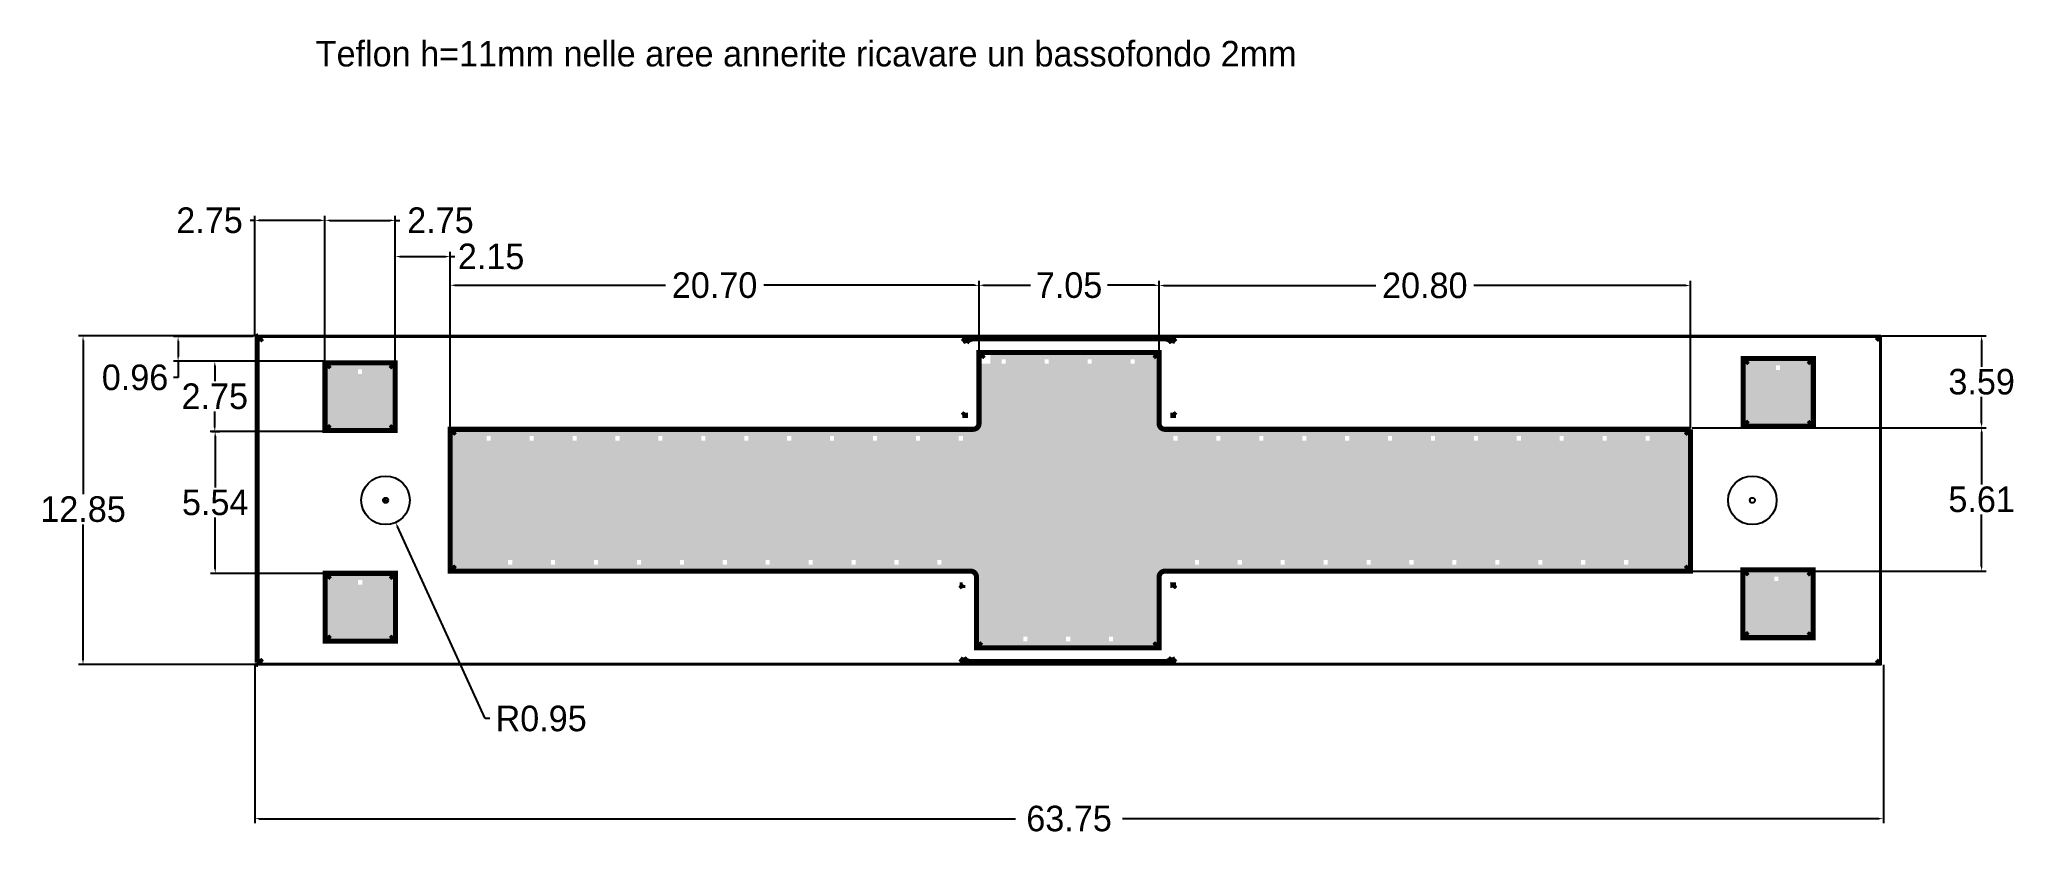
# Model space of a CAD drawing. Extents: x -2 to 75.3, y 1.9 to 33.
import ezdxf

# ---------------------------------------------------------------- set-up
doc = ezdxf.new("R2010")
doc.units = 0
doc.header["$MEASUREMENT"] = 0
doc.layers.get('0').update_dxf_attribs({"linetype": 'CONTINUOUS'})
doc.layers.get('Defpoints').update_dxf_attribs({"linetype": 'CONTINUOUS'})
doc.layers.add('TOPLAYER', color=7, linetype='CONTINUOUS')
doc.dimstyles.new('Annotative', dxfattribs={"dimtxt": 1, "dimasz": 0.18, "dimexe": 0.18, "dimexo": 0.0625, "dimgap": 0.09, "dimtad": 0, "dimtih": 1, "dimtoh": 1, "dimzin": 0, "dimdsep": 46, "dimtxsty": 'Standard', "dimcen": 0.09, "dimadec": 0, "dimazin": 0, "dimtfac": 1, "dimtofl": 0, "dimtmove": 0, "dimatfit": 3, "dimfxl": 1, "dimtolj": 1, "dimtzin": 0, "dimarcsym": 0})

msp = doc.modelspace()

# ---------------------------------------------------------------- texts
at = {"linetype": 'Continuous', "insert": (8.767298, 32.971204), "char_height": 1, "attachment_point": 1}
msp.add_mtext_dynamic_manual_height_columns('Teflon h=11mm nelle aree annerite ricavare un bassofondo 2mm', width=61.31193555, gutter_width=12.5, heights=[0], dxfattribs=at)

# ---------------------------------------------------------------- blocks, each defined once
blk = doc.blocks.new('ROUND_1')
blk.add_circle((0, 0), 0.1)
blk = doc.blocks.new('ROUND_3')
blk.add_circle((0, 0), 0.95)
blk = doc.blocks.new('*D4')
at = {"color": 0, "linetype": 'Continuous', "lineweight": -2}
for p, q in [((11.411, 15.001), (11.591, 15.001)), ((11.501, 14.911), (11.501, 15.091)), ((15.405, 6.462), (11.971, 13.973)), ((15.585, 6.462), (15.405, 6.462))]:
    blk.add_line(p, q, dxfattribs=at)
at = {"color": 0, "linetype": 'Continuous'}
blk.add_solid([(11.998, 13.986), (11.944, 13.961), (11.896, 14.137)], dxfattribs=at)
at = {"layer": 'Defpoints', "color": 0, "linetype": 'Continuous'}
for p in [(11.501, 15.001), (11.896, 14.137)]:
    blk.add_point(p, dxfattribs=at)
at = {"color": 0, "linetype": 'Continuous', "insert": (17.591, 6.462), "char_height": 1, "attachment_point": 5}
blk.add_mtext('\\A1;R0.95', dxfattribs=at)
blk = doc.blocks.new('*D5')
at = {"color": 0, "linetype": 'Continuous', "lineweight": -2}
for p, q in [((6.38, 8.587), (6.38, 2.369)), ((70.13, 8.562), (70.13, 2.369)), ((6.56, 2.549), (36.165, 2.549)), ((69.95, 2.549), (40.345, 2.549))]:
    blk.add_line(p, q, dxfattribs=at)
at = {"color": 0, "linetype": 'Continuous'}
for points in [[(6.56, 2.579), (6.56, 2.519), (6.38, 2.549)], [(69.95, 2.579), (69.95, 2.519), (70.13, 2.549)]]:
    blk.add_solid(points, dxfattribs=at)
at = {"layer": 'Defpoints', "color": 0, "linetype": 'Continuous'}
for p in [(6.38, 8.65), (70.13, 8.625), (70.13, 2.549)]:
    blk.add_point(p, dxfattribs=at)
at = {"color": 0, "linetype": 'Continuous', "insert": (38.255, 2.549), "char_height": 1, "attachment_point": 5}
blk.add_mtext('\\A1;63.75', dxfattribs=at)
blk = doc.blocks.new('*D6')
at = {"color": 0, "linetype": 'Continuous', "lineweight": -2}
for p, q in [((6.442, 21.43), (-0.52, 21.43)), ((-0.34, 21.25), (-0.34, 15.241)), ((-0.34, 8.76), (-0.34, 14.061)), ((6.457, 8.58), (-0.52, 8.58))]:
    blk.add_line(p, q, dxfattribs=at)
at = {"color": 0, "linetype": 'Continuous'}
for points in [[(-0.37, 21.25), (-0.31, 21.25), (-0.34, 21.43)], [(-0.37, 8.76), (-0.31, 8.76), (-0.34, 8.58)]]:
    blk.add_solid(points, dxfattribs=at)
at = {"layer": 'Defpoints', "color": 0, "linetype": 'Continuous'}
for p in [(6.505, 21.43), (-0.34, 8.58), (6.52, 8.58)]:
    blk.add_point(p, dxfattribs=at)
at = {"color": 0, "linetype": 'Continuous', "insert": (-0.34, 14.651), "char_height": 1, "attachment_point": 5}
blk.add_mtext('\\A1;12.85', dxfattribs=at)
blk = doc.blocks.new('*D7')
at = {"color": 0, "linetype": 'Continuous', "lineweight": -2}
for p, q in [((6.38, 25.951), (6.2, 25.951)), ((6.38, 21.468), (6.38, 26.131)), ((8.95, 25.951), (6.56, 25.951)), ((9.13, 20.442), (9.13, 26.131))]:
    blk.add_line(p, q, dxfattribs=at)
at = {"color": 0, "linetype": 'Continuous'}
for points in [[(6.56, 25.981), (6.56, 25.921), (6.38, 25.951)], [(8.95, 25.981), (8.95, 25.921), (9.13, 25.951)]]:
    blk.add_solid(points, dxfattribs=at)
at = {"layer": 'Defpoints', "color": 0, "linetype": 'Continuous'}
for p in [(6.38, 25.951), (6.38, 21.405), (9.13, 20.38)]:
    blk.add_point(p, dxfattribs=at)
at = {"color": 0, "linetype": 'Continuous', "insert": (4.61, 25.951), "char_height": 1, "attachment_point": 5}
blk.add_mtext('\\A1;2.75', dxfattribs=at)
blk = doc.blocks.new('*D8')
at = {"color": 0, "linetype": 'Continuous', "lineweight": -2}
for p, q in [((9.13, 20.505), (9.13, 26.131)), ((9.31, 25.951), (11.7, 25.951)), ((11.88, 20.442), (11.88, 26.131)), ((11.88, 25.951), (12.06, 25.951))]:
    blk.add_line(p, q, dxfattribs=at)
at = {"color": 0, "linetype": 'Continuous'}
for points in [[(9.31, 25.981), (9.31, 25.921), (9.13, 25.951)], [(11.7, 25.981), (11.7, 25.921), (11.88, 25.951)]]:
    blk.add_solid(points, dxfattribs=at)
at = {"layer": 'Defpoints', "color": 0, "linetype": 'Continuous'}
for p in [(11.88, 25.951), (9.13, 20.442), (11.88, 20.38)]:
    blk.add_point(p, dxfattribs=at)
at = {"color": 0, "linetype": 'Continuous', "insert": (13.65, 25.951), "char_height": 1, "attachment_point": 5}
blk.add_mtext('\\A1;2.75', dxfattribs=at)
blk = doc.blocks.new('*D9')
at = {"color": 0, "linetype": 'Continuous', "lineweight": -2}
for p, q in [((6.317, 21.405), (3.201, 21.405)), ((3.381, 21.225), (3.381, 20.622)), ((9.068, 20.442), (3.201, 20.442)), ((3.381, 20.442), (3.381, 19.805)), ((3.381, 19.805), (3.201, 19.805))]:
    blk.add_line(p, q, dxfattribs=at)
at = {"color": 0, "linetype": 'Continuous'}
for points in [[(3.351, 21.225), (3.411, 21.225), (3.381, 21.405)], [(3.351, 20.622), (3.411, 20.622), (3.381, 20.442)]]:
    blk.add_solid(points, dxfattribs=at)
at = {"layer": 'Defpoints', "color": 0, "linetype": 'Continuous'}
for p in [(6.38, 21.405), (3.381, 20.442), (9.13, 20.442)]:
    blk.add_point(p, dxfattribs=at)
at = {"color": 0, "linetype": 'Continuous', "insert": (1.695, 19.805), "char_height": 1, "attachment_point": 5}
blk.add_mtext('\\A1;0.96', dxfattribs=at)
blk = doc.blocks.new('*D10')
at = {"color": 0, "linetype": 'Continuous', "lineweight": -2}
for p, q in [((9.005, 20.442), (4.637, 20.442)), ((4.817, 20.262), (4.817, 19.656)), ((4.817, 17.869), (4.817, 18.476)), ((9.07, 17.689), (4.637, 17.689))]:
    blk.add_line(p, q, dxfattribs=at)
at = {"color": 0, "linetype": 'Continuous'}
for points in [[(4.787, 20.262), (4.847, 20.262), (4.817, 20.442)], [(4.787, 17.869), (4.847, 17.869), (4.817, 17.689)]]:
    blk.add_solid(points, dxfattribs=at)
at = {"layer": 'Defpoints', "color": 0, "linetype": 'Continuous'}
for p in [(9.068, 20.442), (4.817, 17.689), (9.133, 17.689)]:
    blk.add_point(p, dxfattribs=at)
at = {"color": 0, "linetype": 'Continuous', "insert": (4.817, 19.066), "char_height": 1, "attachment_point": 5}
blk.add_mtext('\\A1;2.75', dxfattribs=at)
blk = doc.blocks.new('*D11')
at = {"color": 0, "linetype": 'Continuous', "lineweight": -2}
for p, q in [((4.7, 17.689), (5.013, 17.689)), ((4.833, 17.509), (4.833, 15.507)), ((4.833, 12.325), (4.833, 14.327)), ((9.075, 12.145), (4.653, 12.145))]:
    blk.add_line(p, q, dxfattribs=at)
at = {"color": 0, "linetype": 'Continuous'}
for points in [[(4.803, 17.509), (4.863, 17.509), (4.833, 17.689)], [(4.803, 12.325), (4.863, 12.325), (4.833, 12.145)]]:
    blk.add_solid(points, dxfattribs=at)
at = {"layer": 'Defpoints', "color": 0, "linetype": 'Continuous'}
for p in [(4.637, 17.689), (4.833, 12.145), (9.138, 12.145)]:
    blk.add_point(p, dxfattribs=at)
at = {"color": 0, "linetype": 'Continuous', "insert": (4.833, 14.917), "char_height": 1, "attachment_point": 5}
blk.add_mtext('\\A1;5.54', dxfattribs=at)
blk = doc.blocks.new('*D12')
at = {"color": 0, "linetype": 'Continuous', "lineweight": -2}
for p, q in [((11.88, 20.505), (11.88, 24.716)), ((12.06, 24.536), (13.85, 24.536)), ((14.03, 17.843), (14.03, 24.716)), ((14.03, 24.536), (14.21, 24.536))]:
    blk.add_line(p, q, dxfattribs=at)
at = {"color": 0, "linetype": 'Continuous'}
for points in [[(12.06, 24.566), (12.06, 24.506), (11.88, 24.536)], [(13.85, 24.566), (13.85, 24.506), (14.03, 24.536)]]:
    blk.add_solid(points, dxfattribs=at)
at = {"layer": 'Defpoints', "color": 0, "linetype": 'Continuous'}
for p in [(14.03, 24.536), (11.88, 20.442), (14.03, 17.78)]:
    blk.add_point(p, dxfattribs=at)
at = {"color": 0, "linetype": 'Continuous', "insert": (15.633, 24.536), "char_height": 1, "attachment_point": 5}
blk.add_mtext('\\A1;2.15', dxfattribs=at)
blk = doc.blocks.new('*D13')
at = {"color": 0, "linetype": 'Continuous', "lineweight": -2}
for p, q in [((14.03, 17.905), (14.03, 23.591)), ((14.21, 23.411), (22.457, 23.411)), ((34.55, 23.411), (26.303, 23.411)), ((34.73, 20.843), (34.73, 23.591))]:
    blk.add_line(p, q, dxfattribs=at)
at = {"color": 0, "linetype": 'Continuous'}
for points in [[(14.21, 23.441), (14.21, 23.381), (14.03, 23.411)], [(34.55, 23.441), (34.55, 23.381), (34.73, 23.411)]]:
    blk.add_solid(points, dxfattribs=at)
at = {"layer": 'Defpoints', "color": 0, "linetype": 'Continuous'}
for p in [(34.73, 23.411), (34.73, 20.78), (14.03, 17.843)]:
    blk.add_point(p, dxfattribs=at)
at = {"color": 0, "linetype": 'Continuous', "insert": (24.38, 23.411), "char_height": 1, "attachment_point": 5}
blk.add_mtext('\\A1;20.70', dxfattribs=at)
blk = doc.blocks.new('*D14')
at = {"color": 0, "linetype": 'Continuous', "lineweight": -2}
for p, q in [((34.73, 20.905), (34.73, 23.592)), ((34.91, 23.412), (36.748, 23.412)), ((41.6, 23.412), (39.762, 23.412)), ((41.78, 20.843), (41.78, 23.592))]:
    blk.add_line(p, q, dxfattribs=at)
at = {"color": 0, "linetype": 'Continuous'}
for points in [[(34.91, 23.442), (34.91, 23.382), (34.73, 23.412)], [(41.6, 23.442), (41.6, 23.382), (41.78, 23.412)]]:
    blk.add_solid(points, dxfattribs=at)
at = {"layer": 'Defpoints', "color": 0, "linetype": 'Continuous'}
for p in [(41.78, 23.412), (34.73, 20.843), (41.78, 20.78)]:
    blk.add_point(p, dxfattribs=at)
at = {"color": 0, "linetype": 'Continuous', "insert": (38.255, 23.412), "char_height": 1, "attachment_point": 5}
blk.add_mtext('\\A1;7.05', dxfattribs=at)
blk = doc.blocks.new('*D15')
at = {"color": 0, "linetype": 'Continuous', "lineweight": -2}
for p, q in [((41.78, 20.905), (41.78, 23.583)), ((41.96, 23.403), (50.257, 23.403)), ((62.4, 23.403), (54.103, 23.403)), ((62.58, 17.843), (62.58, 23.583))]:
    blk.add_line(p, q, dxfattribs=at)
at = {"color": 0, "linetype": 'Continuous'}
for points in [[(41.96, 23.433), (41.96, 23.373), (41.78, 23.403)], [(62.4, 23.433), (62.4, 23.373), (62.58, 23.403)]]:
    blk.add_solid(points, dxfattribs=at)
at = {"layer": 'Defpoints', "color": 0, "linetype": 'Continuous'}
for p in [(62.58, 23.403), (41.78, 20.843), (62.58, 17.78)]:
    blk.add_point(p, dxfattribs=at)
at = {"color": 0, "linetype": 'Continuous', "insert": (52.18, 23.403), "char_height": 1, "attachment_point": 5}
blk.add_mtext('\\A1;20.80', dxfattribs=at)
blk = doc.blocks.new('*D16')
at = {"color": 0, "linetype": 'Continuous', "lineweight": -2}
for p, q in [((70.067, 21.43), (74.155, 21.43)), ((73.975, 21.25), (73.975, 20.226)), ((73.975, 18.023), (73.975, 19.046)), ((62.642, 17.843), (74.155, 17.843))]:
    blk.add_line(p, q, dxfattribs=at)
at = {"color": 0, "linetype": 'Continuous'}
for points in [[(73.945, 21.25), (74.005, 21.25), (73.975, 21.43)], [(73.945, 18.023), (74.005, 18.023), (73.975, 17.843)]]:
    blk.add_solid(points, dxfattribs=at)
at = {"layer": 'Defpoints', "color": 0, "linetype": 'Continuous'}
for p in [(70.005, 21.43), (73.975, 21.43), (62.58, 17.843)]:
    blk.add_point(p, dxfattribs=at)
at = {"color": 0, "linetype": 'Continuous', "insert": (73.975, 19.636), "char_height": 1, "attachment_point": 5}
blk.add_mtext('\\A1;3.59', dxfattribs=at)
blk = doc.blocks.new('*D17')
at = {"color": 0, "linetype": 'Continuous', "lineweight": -2}
for p, q in [((62.705, 17.843), (74.155, 17.843)), ((73.975, 17.663), (73.975, 15.626)), ((73.975, 12.41), (73.975, 14.446)), ((62.642, 12.23), (74.155, 12.23))]:
    blk.add_line(p, q, dxfattribs=at)
at = {"color": 0, "linetype": 'Continuous'}
for points in [[(73.945, 17.663), (74.005, 17.663), (73.975, 17.843)], [(73.945, 12.41), (74.005, 12.41), (73.975, 12.23)]]:
    blk.add_solid(points, dxfattribs=at)
at = {"layer": 'Defpoints', "color": 0, "linetype": 'Continuous'}
for p in [(62.642, 17.843), (62.58, 12.23), (73.975, 12.23)]:
    blk.add_point(p, dxfattribs=at)
at = {"color": 0, "linetype": 'Continuous', "insert": (73.975, 15.036), "char_height": 1, "attachment_point": 5}
blk.add_mtext('\\A1;5.61', dxfattribs=at)

# ---------------------------------------------------------------- dimensions: what is measured, and where the dimension line sits
at = {"linetype": 'Continuous'}
for base, p1, p2, picture, middle in [((6.38, 25.95064), (9.13, 20.38), (6.38, 21.405002), '*D7', (4.61, 25.95064)), ((11.88, 25.95064), (9.13, 20.4425), (11.88, 20.38), '*D8', (13.65, 25.95064)), ((14.03, 24.536474), (11.88, 20.4425), (14.03, 17.78), '*D12', (15.633333, 24.536474)), ((34.73, 23.410797), (14.03, 17.8425), (34.73, 20.78), '*D13', (24.38, 23.410797)), ((41.78, 23.412302), (34.73, 20.8425), (41.78, 20.78), '*D14', (38.255, 23.412302)), ((62.58, 23.402732), (41.78, 20.8425), (62.58, 17.78), '*D15', (52.18, 23.402732)), ((70.130001, 2.548642), (6.380001, 8.649996), (70.130001, 8.624982), '*D5', (38.255001, 2.548642))]:
    dim = msp.add_linear_dim(base=base, p1=p1, p2=p2, dimstyle='Annotative', dxfattribs=at)
    dim.commit()
    dim.dimension.update_dxf_attribs({"geometry": picture, "text_midpoint": middle})
for base, p1, p2, picture, middle in [((-0.339594, 8.58), (6.505, 21.43), (6.52, 8.58), '*D6', (-0.339594, 14.651494)), ((3.381382, 20.4425), (6.38, 21.405002), (9.13, 20.4425), '*D9', (1.694715, 19.804661))]:
    dim = msp.add_linear_dim(base=base, p1=p1, p2=p2, angle=90, dimstyle='Annotative', dxfattribs=at)
    dim.commit()
    dim.dimension.update_dxf_attribs({"geometry": picture, "text_midpoint": middle, "dimtype": 160})
for base, p1, p2, picture, middle in [((73.974743, 21.43), (62.58, 17.8425), (70.005, 21.43), '*D16', (73.974743, 19.63625)), ((4.817144, 17.688521), (9.0675, 20.4425), (9.132748, 17.688521), '*D10', (4.817144, 19.065511)), ((73.974743, 12.23), (62.6425, 17.8425), (62.58, 12.23), '*D17', (73.974743, 15.03625)), ((4.832838, 12.145), (4.637144, 17.688521), (9.1376, 12.145), '*D11', (4.832838, 14.916761))]:
    dim = msp.add_linear_dim(base=base, p1=p1, p2=p2, angle=90, dimstyle='Annotative', dxfattribs=at)
    dim.commit()
    dim.dimension.update_dxf_attribs({"geometry": picture, "text_midpoint": middle})
dim = msp.add_radius_dim(center=(11.5011, 15.0012), mpoint=(11.896056, 14.137192), dimstyle='Annotative', dxfattribs=at)
dim.commit()
dim.dimension.update_dxf_attribs({"geometry": '*D4', "text_midpoint": (17.591403, 6.46157), "dimtype": 164})

# ---------------------------------------------------------------- linework, layer by layer
at = {"layer": 'TOPLAYER'}
for points, const_width in [([(6.48, 21.405, 0.0249213), (6.479504, 21.41495)], 0.2), ([(6.505, 21.43, 0.4142136), (6.48, 21.405)], 0.2), ([(6.505, 21.43, 0.4142136), (6.48, 21.405)], 0.2), ([(6.505, 21.43, 0.236068), (6.485, 21.42)], 0.2), ([(6.685, 21.345, 0.0965439), (6.568882, 21.230764)], 0.2), ([(34.235, 21.155, 0.147504), (34.07499, 21.344984)], 0.2), ([(34.505, 21.315, 0.2723777), (34.235, 21.155)], 0.2), ([(42.28, 21.155, 0.2723474), (42.004998, 21.315024)], 0.2), ([(42.435, 21.345, 0.1475099), (42.27791, 21.155882)], 0.2), ([(69.945, 21.225, 0.1006644), (69.825, 21.345)], 0.1), ([(69.945, 21.225, 0.1006644), (69.825, 21.345)], 0.1), ([(69.945, 21.225, 0.1006644), (69.825, 21.345)], 0.1), ([(70.02, 21.425, 0.1587417), (70.005, 21.43)], 0.1), ([(70.03, 21.405, 0.4142136), (70.005, 21.43)], 0.1), ([(70.03, 21.405, 0.4142136), (70.005, 21.43)], 0.1), ([(70.025, 21.42, 0.0389191), (70.029306, 21.404744)], 0.1), ([(9.335, 20.295, 0.0965439), (9.218882, 20.180764)], 0.2), ([(9.335, 20.295, 0.0965439), (9.218882, 20.180764)], 0.2), ([(9.335, 20.295, 0.0965439), (9.218882, 20.180764)], 0.2), ([(9.335, 20.295, 0.0965439), (9.218882, 20.180764)], 0.2), ([(9.335, 20.295, 0.0965439), (9.218882, 20.180764)], 0.2), ([(9.335, 20.295, 0.0965439), (9.218882, 20.180764)], 0.2), ([(9.335, 20.295, 0.0965439), (9.218882, 20.180764)], 0.2), ([(9.335, 20.295, 0.0965439), (9.218882, 20.180764)], 0.2), ([(9.335, 20.295, 0.0965439), (9.218882, 20.180764)], 0.2), ([(11.795, 20.175, 0.1006644), (11.675, 20.295)], 0.2), ([(11.795, 20.175, 0.1006644), (11.675, 20.295)], 0.2), ([(11.795, 20.175, 0.1006644), (11.675, 20.295)], 0.2), ([(11.795, 20.175, 0.1006644), (11.675, 20.295)], 0.2), ([(11.795, 20.175, 0.1006644), (11.675, 20.295)], 0.2), ([(11.795, 20.175, 0.1006644), (11.675, 20.295)], 0.2), ([(11.795, 20.175, 0.1006644), (11.675, 20.295)], 0.2), ([(11.795, 20.175, 0.1006644), (11.675, 20.295)], 0.2), ([(11.795, 20.175, 0.1006644), (11.675, 20.295)], 0.2), ([(34.935, 20.695, 0.0965439), (34.818882, 20.580764)], 0.2), ([(41.695, 20.575, 0.1006644), (41.575, 20.695)], 0.2), ([(64.8426, 20.46, 0.0965439), (64.726482, 20.345764)], 0.2), ([(64.8426, 20.46, 0.0965439), (64.726482, 20.345764)], 0.2), ([(64.8426, 20.46, 0.0965439), (64.726482, 20.345764)], 0.2), ([(64.8426, 20.46, 0.0965439), (64.726482, 20.345764)], 0.2), ([(64.8426, 20.46, 0.0965439), (64.726482, 20.345764)], 0.2), ([(64.8426, 20.46, 0.0965439), (64.726482, 20.345764)], 0.2), ([(64.8426, 20.46, 0.0965439), (64.726482, 20.345764)], 0.2), ([(64.8426, 20.46, 0.0965439), (64.726482, 20.345764)], 0.2), ([(64.8426, 20.46, 0.0965439), (64.726482, 20.345764)], 0.2), ([(67.3026, 20.34, 0.1006644), (67.1826, 20.46)], 0.2), ([(67.3026, 20.34, 0.1006644), (67.1826, 20.46)], 0.2), ([(67.3026, 20.34, 0.1006644), (67.1826, 20.46)], 0.2), ([(67.3026, 20.34, 0.1006644), (67.1826, 20.46)], 0.2), ([(67.3026, 20.34, 0.1006644), (67.1826, 20.46)], 0.2), ([(67.3026, 20.34, 0.1006644), (67.1826, 20.46)], 0.2), ([(67.3026, 20.34, 0.1006644), (67.1826, 20.46)], 0.2), ([(67.3026, 20.34, 0.1006644), (67.1826, 20.46)], 0.2), ([(67.3026, 20.34, 0.1006644), (67.1826, 20.46)], 0.2), ([(9.215, 17.935, 0.1006644), (9.335, 17.815)], 0.2), ([(9.215, 17.935, 0.1006644), (9.335, 17.815)], 0.2), ([(9.215, 17.935, 0.1006644), (9.335, 17.815)], 0.2), ([(9.215, 17.935, 0.1006644), (9.335, 17.815)], 0.2), ([(9.215, 17.935, 0.1006644), (9.335, 17.815)], 0.2), ([(9.215, 17.935, 0.1006644), (9.335, 17.815)], 0.2), ([(9.215, 17.935, 0.1006644), (9.335, 17.815)], 0.2), ([(9.215, 17.935, 0.1006644), (9.335, 17.815)], 0.2), ([(9.215, 17.935, 0.1006644), (9.335, 17.815)], 0.2), ([(11.68, 17.815, 0.0916627), (11.794994, 17.925002)], 0.2), ([(11.68, 17.815, 0.0916627), (11.794994, 17.925002)], 0.2), ([(11.68, 17.815, 0.0916627), (11.794994, 17.925002)], 0.2), ([(11.68, 17.815, 0.0916627), (11.794994, 17.925002)], 0.2), ([(11.68, 17.815, 0.0916627), (11.794994, 17.925002)], 0.2), ([(11.68, 17.815, 0.0916627), (11.794994, 17.925002)], 0.2), ([(11.68, 17.815, 0.0916627), (11.794994, 17.925002)], 0.2), ([(11.68, 17.815, 0.0916627), (11.794994, 17.925002)], 0.2), ([(11.68, 17.815, 0.0916627), (11.794994, 17.925002)], 0.2), ([(14.235, 17.695, 0.0965439), (14.118882, 17.580764)], 0.2), ([(34.075, 18.315, 0.0965523), (34.194994, 18.430002)], 0.2), ([(34.585, 17.345, 0.3793087), (35.17, 18.005)], 1), ([(34.505, 17.78, 0.4142136), (34.73, 18.005)], 0.2), ([(41.34, 18.005, 0.3333214), (41.82, 17.365)], 1), ([(41.82, 17.365, 0.0331135), (41.89, 17.35)], 1), ([(41.93, 17.345, 0.034834), (42.005, 17.34)], 1), ([(41.78, 18.005, 0.3305895), (41.94, 17.79)], 0.2), ([(42.315, 18.435, 0.1006644), (42.435, 18.315)], 0.2), ([(62.495, 17.575, 0.1006644), (62.375, 17.695)], 0.2), ([(64.7226, 18.1, 0.1006644), (64.8426, 17.98)], 0.2), ([(64.7226, 18.1, 0.1006644), (64.8426, 17.98)], 0.2), ([(64.7226, 18.1, 0.1006644), (64.8426, 17.98)], 0.2), ([(64.7226, 18.1, 0.1006644), (64.8426, 17.98)], 0.2), ([(64.7226, 18.1, 0.1006644), (64.8426, 17.98)], 0.2), ([(64.7226, 18.1, 0.1006644), (64.8426, 17.98)], 0.2), ([(64.7226, 18.1, 0.1006644), (64.8426, 17.98)], 0.2), ([(64.7226, 18.1, 0.1006644), (64.8426, 17.98)], 0.2), ([(64.7226, 18.1, 0.1006644), (64.8426, 17.98)], 0.2), ([(67.1876, 17.98, 0.0916627), (67.302594, 18.090002)], 0.2), ([(67.1876, 17.98, 0.0916627), (67.302594, 18.090002)], 0.2), ([(67.1876, 17.98, 0.0916627), (67.302594, 18.090002)], 0.2), ([(67.1876, 17.98, 0.0916627), (67.302594, 18.090002)], 0.2), ([(67.1876, 17.98, 0.0916627), (67.302594, 18.090002)], 0.2), ([(67.1876, 17.98, 0.0916627), (67.302594, 18.090002)], 0.2), ([(67.1876, 17.98, 0.0916627), (67.302594, 18.090002)], 0.2), ([(67.1876, 17.98, 0.0916627), (67.302594, 18.090002)], 0.2), ([(67.1876, 17.98, 0.0916627), (67.302594, 18.090002)], 0.2), ([(35.07, 12.06, 0.3902467), (34.405, 12.67)], 1), ([(42.005, 12.67, 0.4142136), (41.34, 12.005)], 1), ([(14.115, 12.435, 0.1006644), (14.235, 12.315)], 0.2), ([(35.07, 12.005, 0.023111), (35.07, 12.055)], 1), ([(62.375, 12.315, 0.0965523), (62.494994, 12.430002)], 0.2), ([(9.3426, 12.06, 0.0965439), (9.226482, 11.945764)], 0.2), ([(9.3426, 12.06, 0.0965439), (9.226482, 11.945764)], 0.2), ([(9.3426, 12.06, 0.0965439), (9.226482, 11.945764)], 0.2), ([(9.3426, 12.06, 0.0965439), (9.226482, 11.945764)], 0.2), ([(9.3426, 12.06, 0.0965439), (9.226482, 11.945764)], 0.2), ([(9.3426, 12.06, 0.0965439), (9.226482, 11.945764)], 0.2), ([(9.3426, 12.06, 0.0965439), (9.226482, 11.945764)], 0.2), ([(9.3426, 12.06, 0.0965439), (9.226482, 11.945764)], 0.2), ([(9.3426, 12.06, 0.0965439), (9.226482, 11.945764)], 0.2), ([(11.8026, 11.94, 0.1006644), (11.6826, 12.06)], 0.2), ([(11.8026, 11.94, 0.1006644), (11.6826, 12.06)], 0.2), ([(11.8026, 11.94, 0.1006644), (11.6826, 12.06)], 0.2), ([(11.8026, 11.94, 0.1006644), (11.6826, 12.06)], 0.2), ([(11.8026, 11.94, 0.1006644), (11.6826, 12.06)], 0.2), ([(11.8026, 11.94, 0.1006644), (11.6826, 12.06)], 0.2), ([(11.8026, 11.94, 0.1006644), (11.6826, 12.06)], 0.2), ([(11.8026, 11.94, 0.1006644), (11.6826, 12.06)], 0.2), ([(11.8026, 11.94, 0.1006644), (11.6826, 12.06)], 0.2), ([(34.095, 11.575, 0.1006644), (33.975, 11.695)], 0.2), ([(34.63, 12.005, 0.4142136), (34.405, 12.23)], 0.2), ([(42.005, 12.23, 0.4142136), (41.78, 12.005)], 0.2), ([(42.435, 11.695, 0.0965439), (42.318882, 11.580764)], 0.2), ([(64.835, 12.195, 0.0965439), (64.718882, 12.080764)], 0.2), ([(67.295, 12.075, 0.1006644), (67.175, 12.195)], 0.2), ([(9.2226, 9.7, 0.1006644), (9.3426, 9.58)], 0.2), ([(9.2226, 9.7, 0.1006644), (9.3426, 9.58)], 0.2), ([(9.2226, 9.7, 0.1006644), (9.3426, 9.58)], 0.2), ([(9.2226, 9.7, 0.1006644), (9.3426, 9.58)], 0.2), ([(9.2226, 9.7, 0.1006644), (9.3426, 9.58)], 0.2), ([(9.2226, 9.7, 0.1006644), (9.3426, 9.58)], 0.2), ([(9.2226, 9.7, 0.1006644), (9.3426, 9.58)], 0.2), ([(9.2226, 9.7, 0.1006644), (9.3426, 9.58)], 0.2), ([(9.2226, 9.7, 0.1006644), (9.3426, 9.58)], 0.2), ([(11.6876, 9.58, 0.0916627), (11.802594, 9.690002)], 0.2), ([(11.6876, 9.58, 0.0916627), (11.802594, 9.690002)], 0.2), ([(11.6876, 9.58, 0.0916627), (11.802594, 9.690002)], 0.2), ([(11.6876, 9.58, 0.0916627), (11.802594, 9.690002)], 0.2), ([(11.6876, 9.58, 0.0916627), (11.802594, 9.690002)], 0.2), ([(11.6876, 9.58, 0.0916627), (11.802594, 9.690002)], 0.2), ([(11.6876, 9.58, 0.0916627), (11.802594, 9.690002)], 0.2), ([(11.6876, 9.58, 0.0916627), (11.802594, 9.690002)], 0.2), ([(11.6876, 9.58, 0.0916627), (11.802594, 9.690002)], 0.2), ([(34.715, 9.435, 0.1006644), (34.835, 9.315)], 0.2), ([(41.575, 9.315, 0.0965523), (41.694994, 9.430002)], 0.2), ([(64.715, 9.835, 0.1006644), (64.835, 9.715)], 0.2), ([(67.18, 9.715, 0.0916627), (67.294994, 9.825002)], 0.2), ([(6.48, 8.655, 0.036876), (6.47818, 8.669636)], 0.2), ([(6.48, 8.61, 0.0965276), (6.48, 8.6)], 0.2), ([(6.48, 8.61, 0.473828), (6.505, 8.58)], 0.2), ([(6.48, 8.61, 0.473828), (6.505, 8.58)], 0.2), ([(6.48, 8.61, 0.0372397), (6.481118, 8.625)], 0.2), ([(6.48, 8.61, 0.0372397), (6.481118, 8.625)], 0.2), ([(6.48, 8.61, 0.0372397), (6.481118, 8.625)], 0.2), ([(6.485, 8.625, 0.0613202), (6.481866, 8.650466)], 0.2), ([(6.485, 8.625, 0.0613202), (6.481866, 8.650466)], 0.2), ([(6.485, 8.625, 0.0613202), (6.481866, 8.650466)], 0.2), ([(6.565, 8.785, 0.1006644), (6.685, 8.665)], 0.2), ([(33.98, 8.665, 0.1422611), (34.132816, 8.84877)], 0.2), ([(34.13, 8.85, 0.2685752), (34.405, 8.694968)], 0.2), ([(42.065, 8.7, 0.0553851), (42.105, 8.71)], 0.2), ([(42.12, 8.715, 0.1723253), (42.279976, 8.855012)], 0.2), ([(42.28, 8.855, 0.1475081), (42.43625, 8.66689)], 0.2), ([(69.825, 8.665, 0.0965523), (69.944994, 8.780002)], 0.1), ([(69.83, 8.665, 0.0916627), (69.944994, 8.775002)], 0.1), ([(69.83, 8.665, 0.0916627), (69.944994, 8.775002)], 0.1), ([(70.005, 8.58, 0.4738232), (70.03, 8.61)], 0.1), ([(70.005, 8.58, 0.4738232), (70.03, 8.61)], 0.1), ([(70.02, 8.585, 0.2330889), (70.03, 8.605)], 0.1), ([(70.03, 8.625, 0.0372436), (70.031104, 8.610164)], 0.1), ([(70.03, 8.625, 0.0372436), (70.031104, 8.610164)], 0.1)]:
    msp.add_lwpolyline(points, format="xyb", dxfattribs=dict(at, const_width=const_width))
for points, const_width in [([(6.485, 21.42), (6.48, 21.415)], 0.2), ([(6.48, 21.405), (6.48, 8.67)], 0.2), ([(6.48, 21.405), (6.48, 8.65)], 0.2), ([(6.48, 21.405), (6.48, 8.65)], 0.1), ([(6.5049, 8.605), (70.0049, 8.605), (70.0049, 21.4051), (6.5049, 21.4051), (6.5049, 8.605)], 0.1), ([(6.5049, 8.605), (70.0049, 8.605), (70.0049, 21.4051), (6.5049, 21.4051), (6.5049, 8.605)], 0.1), ([(70.005, 21.43), (6.505, 21.43)], 0.1), ([(70.005, 21.43), (6.505, 21.43)], 0.1), ([(70.005, 21.43), (6.505, 21.43)], 0.1), ([(6.685, 21.345), (6.565, 21.345), (6.57, 21.23)], 0.2), ([(42.435, 21.345), (34.075, 21.345)], 0.2), ([(34.505, 21.315), (42.005, 21.315)], 0.2), ([(69.945, 21.345), (69.825, 21.345)], 0.1), ([(69.945, 21.345), (69.825, 21.345)], 0.1), ([(69.945, 21.345), (69.825, 21.345)], 0.1), ([(69.945, 21.225), (69.945, 21.345)], 0.1), ([(69.945, 21.225), (69.945, 21.345)], 0.1), ([(69.945, 21.225), (69.945, 21.345)], 0.1), ([(70.025, 21.42), (70.02, 21.425)], 0.1), ([(70.03, 8.605), (70.03, 21.405)], 0.1), ([(70.03, 8.625), (70.03, 21.405)], 0.1), ([(70.03, 8.625), (70.03, 21.405)], 0.1), ([(11.88, 20.38), (9.13, 20.38), (9.13, 17.73), (11.88, 17.73), (11.88, 20.38)], 0.2), ([(11.88, 20.38), (9.13, 20.38), (9.13, 17.73), (11.88, 17.73), (11.88, 20.38)], 0.2), ([(11.88, 20.38), (9.13, 20.38), (9.13, 17.73), (11.88, 17.73), (11.88, 20.38)], 0.2), ([(9.57, 19.94), (11.44, 19.94), (11.44, 18.17), (9.57, 18.17), (9.57, 19.94)], 1), ([(9.57, 19.94), (11.44, 19.94), (11.44, 18.17), (9.57, 18.17), (9.57, 19.94)], 1), ([(9.57, 19.94), (11.44, 19.94), (11.44, 18.17), (9.57, 18.17), (9.57, 19.94)], 1), ([(9.57, 19.94), (11.44, 19.94), (11.44, 18.17), (9.57, 18.17), (9.57, 19.94)], 1), ([(9.57, 19.94), (11.44, 19.94), (11.44, 18.17), (9.57, 18.17), (9.57, 19.94)], 1), ([(9.57, 19.94), (11.44, 19.94), (11.44, 18.17), (9.57, 18.17), (9.57, 19.94)], 1), ([(9.57, 19.94), (11.44, 19.94), (11.44, 18.17), (9.57, 18.17), (9.57, 19.94)], 1), ([(9.57, 19.94), (11.44, 19.94), (11.44, 18.17), (9.57, 18.17), (9.57, 19.94)], 1), ([(9.57, 19.94), (11.44, 19.94), (11.44, 18.17), (9.57, 18.17), (9.57, 19.94)], 1), ([(9.335, 20.295), (9.215, 20.295), (9.22, 20.18)], 0.2), ([(9.335, 20.295), (9.215, 20.295), (9.22, 20.18)], 0.2), ([(9.335, 20.295), (9.215, 20.295), (9.22, 20.18)], 0.2), ([(9.335, 20.295), (9.215, 20.295), (9.22, 20.18)], 0.2), ([(9.335, 20.295), (9.215, 20.295), (9.22, 20.18)], 0.2), ([(9.335, 20.295), (9.215, 20.295), (9.22, 20.18)], 0.2), ([(9.335, 20.295), (9.215, 20.295), (9.22, 20.18)], 0.2), ([(9.335, 20.295), (9.215, 20.295), (9.22, 20.18)], 0.2), ([(9.335, 20.295), (9.215, 20.295), (9.22, 20.18)], 0.2), ([(10.92, 18.17), (10.92, 19.94), (10.92, 19.62), (10.08, 19.62), (10.08, 19.94), (10.08, 18.17)], 1), ([(10.92, 18.17), (10.92, 19.94), (10.92, 19.62), (10.08, 19.62), (10.08, 19.94), (10.08, 18.17)], 1), ([(10.92, 18.17), (10.92, 19.94), (10.92, 19.62), (10.08, 19.62), (10.08, 19.94), (10.08, 18.17)], 1), ([(10.92, 18.17), (10.92, 19.94), (10.92, 19.62), (10.08, 19.62), (10.08, 19.94), (10.08, 18.17)], 1), ([(10.92, 18.17), (10.92, 19.94), (10.92, 19.62), (10.08, 19.62), (10.08, 19.94), (10.08, 18.17)], 1), ([(10.92, 18.17), (10.92, 19.94), (10.92, 19.62), (10.08, 19.62), (10.08, 19.94), (10.08, 18.17)], 1), ([(10.92, 18.17), (10.92, 19.94), (10.92, 19.62), (10.08, 19.62), (10.08, 19.94), (10.08, 18.17)], 1), ([(10.92, 18.17), (10.92, 19.94), (10.92, 19.62), (10.08, 19.62), (10.08, 19.94), (10.08, 18.17)], 1), ([(10.92, 18.17), (10.92, 19.94), (10.92, 19.62), (10.08, 19.62), (10.08, 19.94), (10.08, 18.17)], 1), ([(11.795, 20.295), (11.675, 20.295)], 0.2), ([(11.795, 20.295), (11.675, 20.295)], 0.2), ([(11.795, 20.295), (11.675, 20.295)], 0.2), ([(11.795, 20.295), (11.675, 20.295)], 0.2), ([(11.795, 20.295), (11.675, 20.295)], 0.2), ([(11.795, 20.295), (11.675, 20.295)], 0.2), ([(11.795, 20.295), (11.675, 20.295)], 0.2), ([(11.795, 20.295), (11.675, 20.295)], 0.2), ([(11.795, 20.295), (11.675, 20.295)], 0.2), ([(11.795, 20.175), (11.795, 20.295)], 0.2), ([(11.795, 20.175), (11.795, 20.295)], 0.2), ([(11.795, 20.175), (11.795, 20.295)], 0.2), ([(11.795, 20.175), (11.795, 20.295)], 0.2), ([(11.795, 20.175), (11.795, 20.295)], 0.2), ([(11.795, 20.175), (11.795, 20.295)], 0.2), ([(11.795, 20.175), (11.795, 20.295)], 0.2), ([(11.795, 20.175), (11.795, 20.295)], 0.2), ([(11.795, 20.175), (11.795, 20.295)], 0.2), ([(61.32, 12.67), (61.32, 17.34), (61.32, 17.02), (60.48, 17.02), (60.48, 17.34), (60.48, 12.67), (60.48, 12.99), (59.64, 12.99), (59.64, 12.67), (59.64, 17.34), (59.64, 17.02), (58.8, 17.02), (58.8, 17.34), (58.8, 12.67), (58.8, 12.99), (57.96, 12.99), (57.96, 12.67), (57.96, 17.34), (57.96, 17.02), (57.12, 17.02), (57.12, 17.34), (57.12, 12.67), (57.12, 12.99), (56.28, 12.99), (56.28, 12.67), (56.28, 17.34), (56.28, 17.02), (55.44, 17.02), (55.44, 17.34), (55.44, 12.67), (55.44, 12.99), (54.6, 12.99), (54.6, 12.67), (54.6, 17.34), (54.6, 17.02), (53.76, 17.02), (53.76, 17.34), (53.76, 12.67), (53.76, 12.99), (52.92, 12.99), (52.92, 12.67), (52.92, 17.34), (52.92, 17.02), (52.08, 17.02), (52.08, 17.34), (52.08, 12.67), (52.08, 12.99), (51.24, 12.99), (51.24, 12.67), (51.24, 17.34), (51.24, 17.02), (50.4, 17.02), (50.4, 17.34), (50.4, 12.67), (50.4, 12.99), (49.56, 12.99), (49.56, 12.67), (49.56, 17.34), (49.56, 17.02), (48.72, 17.02), (48.72, 17.34), (48.72, 12.67), (48.72, 12.99), (47.88, 12.99), (47.88, 12.67), (47.88, 17.34), (47.88, 17.02), (47.04, 17.02), (47.04, 17.34), (47.04, 12.67), (47.04, 12.99), (46.2, 12.99), (46.2, 12.67), (46.2, 17.34), (46.2, 17.02), (45.36, 17.02), (45.36, 17.34), (45.36, 12.67), (45.36, 12.99), (44.52, 12.99), (44.52, 12.67), (44.52, 17.34), (44.52, 17.02), (43.68, 17.02), (43.68, 17.34), (43.68, 12.67), (43.68, 12.99), (42.84, 12.99), (42.84, 12.67), (42.84, 17.34), (42.84, 17.02), (42, 17.02), (42, 17.34), (42, 12.67), (41.16, 12.67), (41.16, 9.67), (41.16, 20.34), (41.16, 20.02), (40.32, 20.02), (40.32, 20.34), (40.32, 9.67), (40.32, 9.99), (39.48, 9.99), (39.48, 9.67), (39.48, 20.34), (39.48, 20.02), (38.64, 20.02), (38.64, 20.34), (38.64, 9.67), (38.64, 9.99), (37.8, 9.99), (37.8, 9.67), (37.8, 20.34), (37.8, 20.02), (36.96, 20.02), (36.96, 20.34), (36.96, 9.67), (36.96, 9.99), (36.12, 9.99), (36.12, 9.67), (36.12, 20.34), (36.12, 20.02), (35.28, 20.02), (35.28, 20.34), (35.28, 9.67), (35.28, 12.67), (34.44, 12.67)], 1), ([(41.78, 18.005), (41.78, 20.78), (34.73, 20.78), (34.73, 18.005)], 0.2), ([(35.17, 20.34), (41.34, 20.34), (41.34, 18.005)], 1), ([(35.17, 18.005), (35.17, 20.34)], 1), ([(34.935, 20.695), (34.815, 20.695), (34.82, 20.58)], 0.2), ([(41.695, 20.695), (41.575, 20.695)], 0.2), ([(41.695, 20.575), (41.695, 20.695)], 0.2), ([(67.3876, 20.545), (64.6376, 20.545), (64.6376, 17.895), (67.3876, 17.895), (67.3876, 20.545)], 0.2), ([(67.3876, 20.545), (64.6376, 20.545), (64.6376, 17.895), (67.3876, 17.895), (67.3876, 20.545)], 0.2), ([(67.3876, 20.545), (64.6376, 20.545), (64.6376, 17.895), (67.3876, 17.895), (67.3876, 20.545)], 0.2), ([(65.0776, 20.105), (66.9476, 20.105), (66.9476, 18.335), (65.0776, 18.335), (65.0776, 20.105)], 1), ([(65.0776, 20.105), (66.9476, 20.105), (66.9476, 18.335), (65.0776, 18.335), (65.0776, 20.105)], 1), ([(65.0776, 20.105), (66.9476, 20.105), (66.9476, 18.335), (65.0776, 18.335), (65.0776, 20.105)], 1), ([(65.0776, 20.105), (66.9476, 20.105), (66.9476, 18.335), (65.0776, 18.335), (65.0776, 20.105)], 1), ([(65.0776, 20.105), (66.9476, 20.105), (66.9476, 18.335), (65.0776, 18.335), (65.0776, 20.105)], 1), ([(65.0776, 20.105), (66.9476, 20.105), (66.9476, 18.335), (65.0776, 18.335), (65.0776, 20.105)], 1), ([(65.0776, 20.105), (66.9476, 20.105), (66.9476, 18.335), (65.0776, 18.335), (65.0776, 20.105)], 1), ([(65.0776, 20.105), (66.9476, 20.105), (66.9476, 18.335), (65.0776, 18.335), (65.0776, 20.105)], 1), ([(65.0776, 20.105), (66.9476, 20.105), (66.9476, 18.335), (65.0776, 18.335), (65.0776, 20.105)], 1), ([(64.8426, 20.46), (64.7226, 20.46), (64.7276, 20.345)], 0.2), ([(64.8426, 20.46), (64.7226, 20.46), (64.7276, 20.345)], 0.2), ([(64.8426, 20.46), (64.7226, 20.46), (64.7276, 20.345)], 0.2), ([(64.8426, 20.46), (64.7226, 20.46), (64.7276, 20.345)], 0.2), ([(64.8426, 20.46), (64.7226, 20.46), (64.7276, 20.345)], 0.2), ([(64.8426, 20.46), (64.7226, 20.46), (64.7276, 20.345)], 0.2), ([(64.8426, 20.46), (64.7226, 20.46), (64.7276, 20.345)], 0.2), ([(64.8426, 20.46), (64.7226, 20.46), (64.7276, 20.345)], 0.2), ([(64.8426, 20.46), (64.7226, 20.46), (64.7276, 20.345)], 0.2), ([(66.4276, 18.335), (66.4276, 20.105), (66.4276, 19.785), (65.5876, 19.785), (65.5876, 20.105), (65.5876, 18.335)], 1), ([(66.4276, 18.335), (66.4276, 20.105), (66.4276, 19.785), (65.5876, 19.785), (65.5876, 20.105), (65.5876, 18.335)], 1), ([(66.4276, 18.335), (66.4276, 20.105), (66.4276, 19.785), (65.5876, 19.785), (65.5876, 20.105), (65.5876, 18.335)], 1), ([(66.4276, 18.335), (66.4276, 20.105), (66.4276, 19.785), (65.5876, 19.785), (65.5876, 20.105), (65.5876, 18.335)], 1), ([(66.4276, 18.335), (66.4276, 20.105), (66.4276, 19.785), (65.5876, 19.785), (65.5876, 20.105), (65.5876, 18.335)], 1), ([(66.4276, 18.335), (66.4276, 20.105), (66.4276, 19.785), (65.5876, 19.785), (65.5876, 20.105), (65.5876, 18.335)], 1), ([(66.4276, 18.335), (66.4276, 20.105), (66.4276, 19.785), (65.5876, 19.785), (65.5876, 20.105), (65.5876, 18.335)], 1), ([(66.4276, 18.335), (66.4276, 20.105), (66.4276, 19.785), (65.5876, 19.785), (65.5876, 20.105), (65.5876, 18.335)], 1), ([(66.4276, 18.335), (66.4276, 20.105), (66.4276, 19.785), (65.5876, 19.785), (65.5876, 20.105), (65.5876, 18.335)], 1), ([(67.3026, 20.46), (67.1826, 20.46)], 0.2), ([(67.3026, 20.46), (67.1826, 20.46)], 0.2), ([(67.3026, 20.46), (67.1826, 20.46)], 0.2), ([(67.3026, 20.46), (67.1826, 20.46)], 0.2), ([(67.3026, 20.46), (67.1826, 20.46)], 0.2), ([(67.3026, 20.46), (67.1826, 20.46)], 0.2), ([(67.3026, 20.46), (67.1826, 20.46)], 0.2), ([(67.3026, 20.46), (67.1826, 20.46)], 0.2), ([(67.3026, 20.46), (67.1826, 20.46)], 0.2), ([(67.3026, 20.34), (67.3026, 20.46)], 0.2), ([(67.3026, 20.34), (67.3026, 20.46)], 0.2), ([(67.3026, 20.34), (67.3026, 20.46)], 0.2), ([(67.3026, 20.34), (67.3026, 20.46)], 0.2), ([(67.3026, 20.34), (67.3026, 20.46)], 0.2), ([(67.3026, 20.34), (67.3026, 20.46)], 0.2), ([(67.3026, 20.34), (67.3026, 20.46)], 0.2), ([(67.3026, 20.34), (67.3026, 20.46)], 0.2), ([(67.3026, 20.34), (67.3026, 20.46)], 0.2), ([(9.215, 17.935), (9.215, 17.815), (9.335, 17.815)], 0.2), ([(9.215, 17.935), (9.215, 17.815), (9.335, 17.815)], 0.2), ([(9.215, 17.935), (9.215, 17.815), (9.335, 17.815)], 0.2), ([(9.215, 17.935), (9.215, 17.815), (9.335, 17.815)], 0.2), ([(9.215, 17.935), (9.215, 17.815), (9.335, 17.815)], 0.2), ([(9.215, 17.935), (9.215, 17.815), (9.335, 17.815)], 0.2), ([(9.215, 17.935), (9.215, 17.815), (9.335, 17.815)], 0.2), ([(9.215, 17.935), (9.215, 17.815), (9.335, 17.815)], 0.2), ([(9.215, 17.935), (9.215, 17.815), (9.335, 17.815)], 0.2), ([(11.68, 17.815), (11.795, 17.815), (11.795, 17.925)], 0.2), ([(11.68, 17.815), (11.795, 17.815), (11.795, 17.925)], 0.2), ([(11.68, 17.815), (11.795, 17.815), (11.795, 17.925)], 0.2), ([(11.68, 17.815), (11.795, 17.815), (11.795, 17.925)], 0.2), ([(11.68, 17.815), (11.795, 17.815), (11.795, 17.925)], 0.2), ([(11.68, 17.815), (11.795, 17.815), (11.795, 17.925)], 0.2), ([(11.68, 17.815), (11.795, 17.815), (11.795, 17.925)], 0.2), ([(11.68, 17.815), (11.795, 17.815), (11.795, 17.925)], 0.2), ([(11.68, 17.815), (11.795, 17.815), (11.795, 17.925)], 0.2), ([(34.505, 17.78), (14.03, 17.78), (14.03, 12.23), (34.405, 12.23)], 0.2), ([(34.405, 12.67), (14.47, 12.67), (14.47, 17.34), (34.505, 17.34), (34.585, 17.345)], 1), ([(14.235, 17.695), (14.115, 17.695), (14.12, 17.58)], 0.2), ([(34.44, 12.67), (34.44, 17.34), (34.44, 17.02), (33.6, 17.02), (33.6, 17.34), (33.6, 12.67), (33.6, 12.99), (32.76, 12.99), (32.76, 12.67), (32.76, 17.34), (32.76, 17.02), (31.92, 17.02), (31.92, 17.34), (31.92, 12.67), (31.92, 12.99), (31.08, 12.99), (31.08, 12.67), (31.08, 17.34), (31.08, 17.02), (30.24, 17.02), (30.24, 17.34), (30.24, 12.67), (30.24, 12.99), (29.4, 12.99), (29.4, 12.67), (29.4, 17.34), (29.4, 17.02), (28.56, 17.02), (28.56, 17.34), (28.56, 12.67), (28.56, 12.99), (27.72, 12.99), (27.72, 12.67), (27.72, 17.34), (27.72, 17.02), (26.88, 17.02), (26.88, 17.34), (26.88, 12.67), (26.88, 12.99), (26.04, 12.99), (26.04, 12.67), (26.04, 17.34), (26.04, 17.02), (25.2, 17.02), (25.2, 17.34), (25.2, 12.67), (25.2, 12.99), (24.36, 12.99), (24.36, 12.67), (24.36, 17.34), (24.36, 17.02), (23.52, 17.02), (23.52, 17.34), (23.52, 12.67), (23.52, 12.99), (22.68, 12.99), (22.68, 12.67), (22.68, 17.34), (22.68, 17.02), (21.84, 17.02), (21.84, 17.34), (21.84, 12.67), (21.84, 12.99), (21, 12.99), (21, 12.67), (21, 17.34), (21, 17.02), (20.16, 17.02), (20.16, 17.34), (20.16, 12.67), (20.16, 12.99), (19.32, 12.99), (19.32, 12.67), (19.32, 17.34), (19.32, 17.02), (18.48, 17.02), (18.48, 17.34), (18.48, 12.67), (18.48, 12.99), (17.64, 12.99), (17.64, 12.67), (17.64, 17.34), (17.64, 17.02), (16.8, 17.02), (16.8, 17.34), (16.8, 12.67), (16.8, 12.99), (15.96, 12.99), (15.96, 12.67), (15.96, 17.34), (15.96, 17.02), (15.12, 17.02), (15.12, 17.34), (15.12, 12.67)], 1), ([(34.075, 18.315), (34.195, 18.315), (34.195, 18.43)], 0.2), ([(41.89, 17.35), (41.93, 17.345)], 1), ([(42.005, 17.34), (62.14, 17.34), (62.14, 12.67), (42.005, 12.67)], 1), ([(62.58, 17.78), (41.99, 17.78), (41.955, 17.785), (41.94, 17.79)], 0.2), ([(42.005, 12.23), (62.58, 12.23), (62.58, 17.78)], 0.2), ([(42.315, 18.435), (42.315, 18.315), (42.435, 18.315)], 0.2), ([(62.495, 17.695), (62.375, 17.695)], 0.2), ([(62.495, 17.575), (62.495, 17.695)], 0.2), ([(64.7226, 18.1), (64.7226, 17.98), (64.8426, 17.98)], 0.2), ([(64.7226, 18.1), (64.7226, 17.98), (64.8426, 17.98)], 0.2), ([(64.7226, 18.1), (64.7226, 17.98), (64.8426, 17.98)], 0.2), ([(64.7226, 18.1), (64.7226, 17.98), (64.8426, 17.98)], 0.2), ([(64.7226, 18.1), (64.7226, 17.98), (64.8426, 17.98)], 0.2), ([(64.7226, 18.1), (64.7226, 17.98), (64.8426, 17.98)], 0.2), ([(64.7226, 18.1), (64.7226, 17.98), (64.8426, 17.98)], 0.2), ([(64.7226, 18.1), (64.7226, 17.98), (64.8426, 17.98)], 0.2), ([(64.7226, 18.1), (64.7226, 17.98), (64.8426, 17.98)], 0.2), ([(67.1876, 17.98), (67.3026, 17.98), (67.3026, 18.09)], 0.2), ([(67.1876, 17.98), (67.3026, 17.98), (67.3026, 18.09)], 0.2), ([(67.1876, 17.98), (67.3026, 17.98), (67.3026, 18.09)], 0.2), ([(67.1876, 17.98), (67.3026, 17.98), (67.3026, 18.09)], 0.2), ([(67.1876, 17.98), (67.3026, 17.98), (67.3026, 18.09)], 0.2), ([(67.1876, 17.98), (67.3026, 17.98), (67.3026, 18.09)], 0.2), ([(67.1876, 17.98), (67.3026, 17.98), (67.3026, 18.09)], 0.2), ([(67.1876, 17.98), (67.3026, 17.98), (67.3026, 18.09)], 0.2), ([(67.1876, 17.98), (67.3026, 17.98), (67.3026, 18.09)], 0.2), ([(14.115, 12.435), (14.115, 12.315), (14.235, 12.315)], 0.2), ([(35.07, 12.055), (35.07, 12.06)], 1), ([(41.34, 12.005), (41.34, 9.67), (35.07, 9.67), (35.07, 12.005)], 1), ([(62.375, 12.315), (62.495, 12.315), (62.495, 12.43)], 0.2), ([(67.38, 12.28), (64.63, 12.28), (64.63, 9.63), (67.38, 9.63), (67.38, 12.28)], 0.2), ([(11.8876, 12.145), (9.1376, 12.145), (9.1376, 9.495), (11.8876, 9.495), (11.8876, 12.145)], 0.2), ([(11.8876, 12.145), (9.1376, 12.145), (9.1376, 9.495), (11.8876, 9.495), (11.8876, 12.145)], 0.2), ([(11.8876, 12.145), (9.1376, 12.145), (9.1376, 9.495), (11.8876, 9.495), (11.8876, 12.145)], 0.2), ([(9.5776, 11.705), (11.4476, 11.705), (11.4476, 9.935), (9.5776, 9.935), (9.5776, 11.705)], 1), ([(9.5776, 11.705), (11.4476, 11.705), (11.4476, 9.935), (9.5776, 9.935), (9.5776, 11.705)], 1), ([(9.5776, 11.705), (11.4476, 11.705), (11.4476, 9.935), (9.5776, 9.935), (9.5776, 11.705)], 1), ([(9.5776, 11.705), (11.4476, 11.705), (11.4476, 9.935), (9.5776, 9.935), (9.5776, 11.705)], 1), ([(9.5776, 11.705), (11.4476, 11.705), (11.4476, 9.935), (9.5776, 9.935), (9.5776, 11.705)], 1), ([(9.5776, 11.705), (11.4476, 11.705), (11.4476, 9.935), (9.5776, 9.935), (9.5776, 11.705)], 1), ([(9.5776, 11.705), (11.4476, 11.705), (11.4476, 9.935), (9.5776, 9.935), (9.5776, 11.705)], 1), ([(9.5776, 11.705), (11.4476, 11.705), (11.4476, 9.935), (9.5776, 9.935), (9.5776, 11.705)], 1), ([(9.5776, 11.705), (11.4476, 11.705), (11.4476, 9.935), (9.5776, 9.935), (9.5776, 11.705)], 1), ([(9.3426, 12.06), (9.2226, 12.06), (9.2276, 11.945)], 0.2), ([(9.3426, 12.06), (9.2226, 12.06), (9.2276, 11.945)], 0.2), ([(9.3426, 12.06), (9.2226, 12.06), (9.2276, 11.945)], 0.2), ([(9.3426, 12.06), (9.2226, 12.06), (9.2276, 11.945)], 0.2), ([(9.3426, 12.06), (9.2226, 12.06), (9.2276, 11.945)], 0.2), ([(9.3426, 12.06), (9.2226, 12.06), (9.2276, 11.945)], 0.2), ([(9.3426, 12.06), (9.2226, 12.06), (9.2276, 11.945)], 0.2), ([(9.3426, 12.06), (9.2226, 12.06), (9.2276, 11.945)], 0.2), ([(9.3426, 12.06), (9.2226, 12.06), (9.2276, 11.945)], 0.2), ([(10.9276, 9.935), (10.9276, 11.705), (10.9276, 11.385), (10.0876, 11.385), (10.0876, 11.705), (10.0876, 9.935)], 1), ([(10.9276, 9.935), (10.9276, 11.705), (10.9276, 11.385), (10.0876, 11.385), (10.0876, 11.705), (10.0876, 9.935)], 1), ([(10.9276, 9.935), (10.9276, 11.705), (10.9276, 11.385), (10.0876, 11.385), (10.0876, 11.705), (10.0876, 9.935)], 1), ([(10.9276, 9.935), (10.9276, 11.705), (10.9276, 11.385), (10.0876, 11.385), (10.0876, 11.705), (10.0876, 9.935)], 1), ([(10.9276, 9.935), (10.9276, 11.705), (10.9276, 11.385), (10.0876, 11.385), (10.0876, 11.705), (10.0876, 9.935)], 1), ([(10.9276, 9.935), (10.9276, 11.705), (10.9276, 11.385), (10.0876, 11.385), (10.0876, 11.705), (10.0876, 9.935)], 1), ([(10.9276, 9.935), (10.9276, 11.705), (10.9276, 11.385), (10.0876, 11.385), (10.0876, 11.705), (10.0876, 9.935)], 1), ([(10.9276, 9.935), (10.9276, 11.705), (10.9276, 11.385), (10.0876, 11.385), (10.0876, 11.705), (10.0876, 9.935)], 1), ([(10.9276, 9.935), (10.9276, 11.705), (10.9276, 11.385), (10.0876, 11.385), (10.0876, 11.705), (10.0876, 9.935)], 1), ([(11.8026, 12.06), (11.6826, 12.06)], 0.2), ([(11.8026, 12.06), (11.6826, 12.06)], 0.2), ([(11.8026, 12.06), (11.6826, 12.06)], 0.2), ([(11.8026, 12.06), (11.6826, 12.06)], 0.2), ([(11.8026, 12.06), (11.6826, 12.06)], 0.2), ([(11.8026, 12.06), (11.6826, 12.06)], 0.2), ([(11.8026, 12.06), (11.6826, 12.06)], 0.2), ([(11.8026, 12.06), (11.6826, 12.06)], 0.2), ([(11.8026, 12.06), (11.6826, 12.06)], 0.2), ([(11.8026, 11.94), (11.8026, 12.06)], 0.2), ([(11.8026, 11.94), (11.8026, 12.06)], 0.2), ([(11.8026, 11.94), (11.8026, 12.06)], 0.2), ([(11.8026, 11.94), (11.8026, 12.06)], 0.2), ([(11.8026, 11.94), (11.8026, 12.06)], 0.2), ([(11.8026, 11.94), (11.8026, 12.06)], 0.2), ([(11.8026, 11.94), (11.8026, 12.06)], 0.2), ([(11.8026, 11.94), (11.8026, 12.06)], 0.2), ([(11.8026, 11.94), (11.8026, 12.06)], 0.2), ([(34.095, 11.695), (33.975, 11.695)], 0.2), ([(34.095, 11.575), (34.095, 11.695)], 0.2), ([(34.63, 12.005), (34.63, 9.23), (41.78, 9.23), (41.78, 12.005)], 0.2), ([(42.435, 11.695), (42.315, 11.695), (42.32, 11.58)], 0.2), ([(65.07, 11.84), (66.94, 11.84), (66.94, 10.07), (65.07, 10.07), (65.07, 11.84)], 1), ([(64.835, 12.195), (64.715, 12.195), (64.72, 12.08)], 0.2), ([(66.36, 10.07), (66.36, 11.84), (66.36, 11.52), (65.52, 11.52), (65.52, 11.84), (65.52, 10.07)], 1), ([(67.295, 12.195), (67.175, 12.195)], 0.2), ([(67.295, 12.075), (67.295, 12.195)], 0.2), ([(9.2226, 9.7), (9.2226, 9.58), (9.3426, 9.58)], 0.2), ([(9.2226, 9.7), (9.2226, 9.58), (9.3426, 9.58)], 0.2), ([(9.2226, 9.7), (9.2226, 9.58), (9.3426, 9.58)], 0.2), ([(9.2226, 9.7), (9.2226, 9.58), (9.3426, 9.58)], 0.2), ([(9.2226, 9.7), (9.2226, 9.58), (9.3426, 9.58)], 0.2), ([(9.2226, 9.7), (9.2226, 9.58), (9.3426, 9.58)], 0.2), ([(9.2226, 9.7), (9.2226, 9.58), (9.3426, 9.58)], 0.2), ([(9.2226, 9.7), (9.2226, 9.58), (9.3426, 9.58)], 0.2), ([(9.2226, 9.7), (9.2226, 9.58), (9.3426, 9.58)], 0.2), ([(11.6876, 9.58), (11.8026, 9.58), (11.8026, 9.69)], 0.2), ([(11.6876, 9.58), (11.8026, 9.58), (11.8026, 9.69)], 0.2), ([(11.6876, 9.58), (11.8026, 9.58), (11.8026, 9.69)], 0.2), ([(11.6876, 9.58), (11.8026, 9.58), (11.8026, 9.69)], 0.2), ([(11.6876, 9.58), (11.8026, 9.58), (11.8026, 9.69)], 0.2), ([(11.6876, 9.58), (11.8026, 9.58), (11.8026, 9.69)], 0.2), ([(11.6876, 9.58), (11.8026, 9.58), (11.8026, 9.69)], 0.2), ([(11.6876, 9.58), (11.8026, 9.58), (11.8026, 9.69)], 0.2), ([(11.6876, 9.58), (11.8026, 9.58), (11.8026, 9.69)], 0.2), ([(34.715, 9.435), (34.715, 9.315), (34.835, 9.315)], 0.2), ([(41.575, 9.315), (41.695, 9.315), (41.695, 9.43)], 0.2), ([(64.715, 9.835), (64.715, 9.715), (64.835, 9.715)], 0.2), ([(67.18, 9.715), (67.295, 9.715), (67.295, 9.825)], 0.2), ([(6.48, 8.655), (6.48, 8.65)], 0.2), ([(6.48, 8.6), (6.48, 8.595), (6.49, 8.585), (6.52, 8.58), (69.99, 8.58), (70.02, 8.585)], 0.1), ([(6.505, 8.58), (70.005, 8.58)], 0.1), ([(6.505, 8.58), (70.005, 8.58)], 0.1), ([(6.565, 8.785), (6.565, 8.665), (6.685, 8.665)], 0.2), ([(33.98, 8.665), (42.435, 8.665)], 0.2), ([(42.065, 8.7), (42.03, 8.695), (34.405, 8.695)], 0.2), ([(42.12, 8.715), (42.105, 8.71)], 0.2), ([(69.825, 8.665), (69.945, 8.665), (69.945, 8.78)], 0.1), ([(69.83, 8.665), (69.945, 8.665), (69.945, 8.775)], 0.1), ([(69.83, 8.665), (69.945, 8.665), (69.945, 8.775)], 0.1)]:
    msp.add_lwpolyline(points, dxfattribs=dict(at, const_width=const_width))

# ---------------------------------------------------------------- block references
for name, p in [('ROUND_3', (11.5011, 15.0012)), ('ROUND_3', (65.0011, 15.0012)), ('ROUND_1', (11.5011, 15.0012)), ('ROUND_1', (65.0011, 15.0012))]:
    msp.add_blockref(name, p, dxfattribs=at)

msp.set_redraw_order([(e.dxf.handle, doc.entitydb.next_handle()) for e in msp.query("TEXT MTEXT ATTDEF DIMENSION ARC_DIMENSION")])  # texts and dimensions are drawn at this point

doc.saveas('drawing.dxf')
